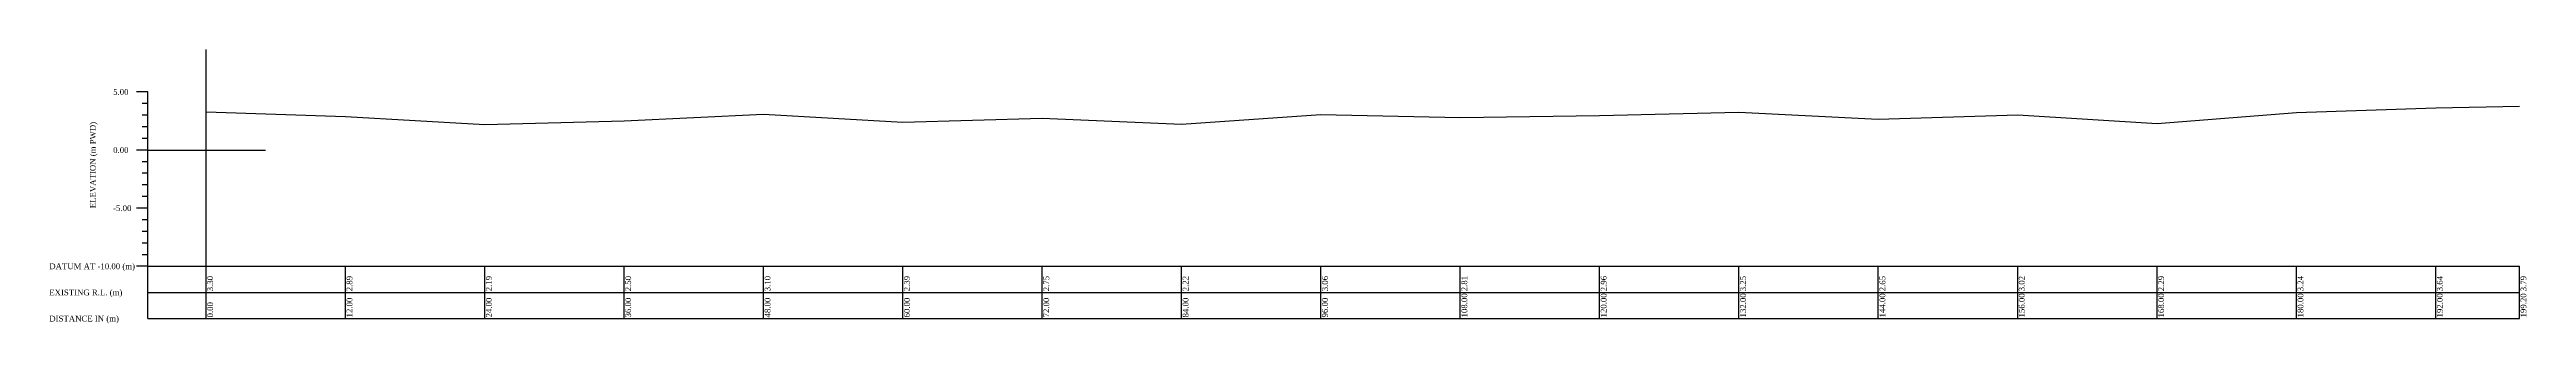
# Model space of a CAD drawing. Header units: metres. Extents: x -148477 to 168932, y -55673 to -2736.
# Drawn here: x -62282.7 to -62069.4, y -21101.3 to -21077.8 of the extents above; entities that cross this region are included whole.
import ezdxf

# ---------------------------------------------------------------- set-up
doc = ezdxf.new("R2010")
doc.units = ezdxf.units.M
doc.styles.add('liza', font='times.ttf', dxfattribs={"height": 2})

msp = doc.modelspace()

# ---------------------------------------------------------------- linework, layer by layer
at = {"color": 6, "linetype": 'Continuous', "lineweight": -3, "ltscale": 0.5}
for p, q in [((-62269.175, -21096.4061), (-62269.175, -21077.7629)), ((-62274.175, -21081.4061), (-62275.175, -21081.4061)), ((-62274.175, -21100.9061), (-62274.175, -21081.4061)), ((-62274.175, -21082.4061), (-62274.675, -21082.4061)), ((-62274.175, -21083.4061), (-62274.675, -21083.4061)), ((-62274.175, -21084.4061), (-62274.675, -21084.4061)), ((-62274.175, -21085.4061), (-62274.675, -21085.4061)), ((-62274.175, -21086.4061), (-62275.175, -21086.4061)), ((-62274.175, -21087.4061), (-62274.675, -21087.4061)), ((-62274.175, -21086.4061), (-62264.0534, -21086.4061)), ((-62274.175, -21088.4061), (-62274.675, -21088.4061)), ((-62274.175, -21089.4061), (-62274.675, -21089.4061)), ((-62274.175, -21091.4061), (-62275.175, -21091.4061)), ((-62274.175, -21090.4061), (-62274.675, -21090.4061)), ((-62274.175, -21092.4061), (-62274.675, -21092.4061)), ((-62274.175, -21093.4061), (-62274.675, -21093.4061)), ((-62274.175, -21096.4061), (-62275.175, -21096.4061)), ((-62274.175, -21094.4061), (-62274.675, -21094.4061)), ((-62274.175, -21095.4061), (-62274.675, -21095.4061)), ((-62274.175, -21096.4061), (-62069.975, -21096.4061)), ((-62269.175, -21100.9061), (-62269.175, -21096.4061)), ((-62257.175, -21100.9061), (-62257.175, -21096.4061)), ((-62245.175, -21100.9061), (-62245.175, -21096.4061)), ((-62233.175, -21100.9061), (-62233.175, -21096.4061)), ((-62221.175, -21100.9061), (-62221.175, -21096.4061)), ((-62209.175, -21100.9061), (-62209.175, -21096.4061)), ((-62197.175, -21100.9061), (-62197.175, -21096.4061)), ((-62185.175, -21100.9061), (-62185.175, -21096.4061)), ((-62173.175, -21100.9061), (-62173.175, -21096.4061)), ((-62161.175, -21100.9061), (-62161.175, -21096.4061)), ((-62149.175, -21100.9061), (-62149.175, -21096.4061)), ((-62137.175, -21100.9061), (-62137.175, -21096.4061)), ((-62125.175, -21100.9061), (-62125.175, -21096.4061)), ((-62113.175, -21100.9061), (-62113.175, -21096.4061)), ((-62101.175, -21100.9061), (-62101.175, -21096.4061)), ((-62089.175, -21100.9061), (-62089.175, -21096.4061)), ((-62077.175, -21100.9061), (-62077.175, -21096.4061)), ((-62069.975, -21100.9061), (-62069.975, -21096.4061)), ((-62274.175, -21098.6561), (-62069.975, -21098.6561)), ((-62274.175, -21100.9061), (-62069.975, -21100.9061))]:
    msp.add_line(p, q, dxfattribs=at)
at = {"color": 3, "linetype": 'Continuous', "lineweight": -3, "ltscale": 0.5}
msp.add_lwpolyline([(-62269.175, -21083.1071), (-62257.175, -21083.5161), (-62245.175, -21084.2161), (-62233.175, -21083.9021), (-62221.175, -21083.3061), (-62209.175, -21084.0161), (-62197.175, -21083.6561), (-62185.175, -21084.1861), (-62173.175, -21083.3461), (-62161.175, -21083.5961), (-62149.175, -21083.4461), (-62137.175, -21083.1561), (-62125.175, -21083.7561), (-62113.175, -21083.3861), (-62101.175, -21084.1161), (-62089.175, -21083.1661), (-62077.175, -21082.7661), (-62069.975, -21082.6161)], dxfattribs=at)

# ---------------------------------------------------------------- texts
at = {"color": 6, "linetype": 'Continuous', "lineweight": -3, "ltscale": 0.5, "char_height": 0.5, "attachment_point": 1, "style": 'liza'}
for s, insert, width in [('5.00', (-62277.175, -21081.1561), 2), ('0.00', (-62277.175, -21086.1561), 2), ('-5.00', (-62277.175, -21091.1561), 2), ('DATUM AT -10.00 (m)', (-62282.675, -21096.1561), 7.5), ('EXISTING R.L. (m)', (-62282.675, -21098.4061), 7.5), ('DISTANCE IN (m)', (-62282.675, -21100.6561), 7.5)]:
    msp.add_mtext(s, dxfattribs=dict(at, insert=insert, width=width))
at = {"color": 6, "linetype": 'Continuous', "lineweight": -3, "ltscale": 0.5, "char_height": 0.5, "attachment_point": 1, "rotation": 90, "style": 'liza'}
for s, insert, width in [('ELEVATION (m PWD)', (-62279.175, -21091.4061), 10), ('3.30', (-62269.075, -21098.5561), 2.15), ('2.89', (-62257.075, -21098.5561), 2.15), ('2.19', (-62245.075, -21098.5561), 2.15), ('2.50', (-62233.075, -21098.5561), 2.15), ('3.10', (-62221.075, -21098.5561), 2.15), ('2.39', (-62209.075, -21098.5561), 2.15), ('2.75', (-62197.075, -21098.5561), 2.15), ('2.22', (-62185.075, -21098.5561), 2.15), ('3.06', (-62173.075, -21098.5561), 2.15), ('2.81', (-62161.075, -21098.5561), 2.15), ('2.96', (-62149.075, -21098.5561), 2.15), ('3.25', (-62137.075, -21098.5561), 2.15), ('2.65', (-62125.075, -21098.5561), 2.15), ('3.02', (-62113.075, -21098.5561), 2.15), ('2.29', (-62101.075, -21098.5561), 2.15), ('3.24', (-62089.075, -21098.5561), 2.15), ('3.64', (-62077.075, -21098.5561), 2.15), ('3.79', (-62069.875, -21098.5561), 2.15), ('0.00', (-62269.075, -21100.8061), 2.15), ('12.00', (-62257.075, -21100.8061), 2.15), ('24.00', (-62245.075, -21100.8061), 2.15), ('36.00', (-62233.075, -21100.8061), 2.15), ('48.00', (-62221.075, -21100.8061), 2.15), ('60.00', (-62209.075, -21100.8061), 2.15), ('72.00', (-62197.075, -21100.8061), 2.15), ('84.00', (-62185.075, -21100.8061), 2.15), ('96.00', (-62173.075, -21100.8061), 2.15), ('108.00', (-62161.075, -21100.8061), 2.15), ('120.00', (-62149.075, -21100.8061), 2.15), ('132.00', (-62137.075, -21100.8061), 2.15), ('144.00', (-62125.075, -21100.8061), 2.15), ('156.00', (-62113.075, -21100.8061), 2.15), ('168.00', (-62101.075, -21100.8061), 2.15), ('180.00', (-62089.075, -21100.8061), 2.15), ('192.00', (-62077.075, -21100.8061), 2.15), ('199.20', (-62069.875, -21100.8061), 2.15)]:
    msp.add_mtext(s, dxfattribs=dict(at, insert=insert, width=width))

doc.saveas('drawing.dxf')
